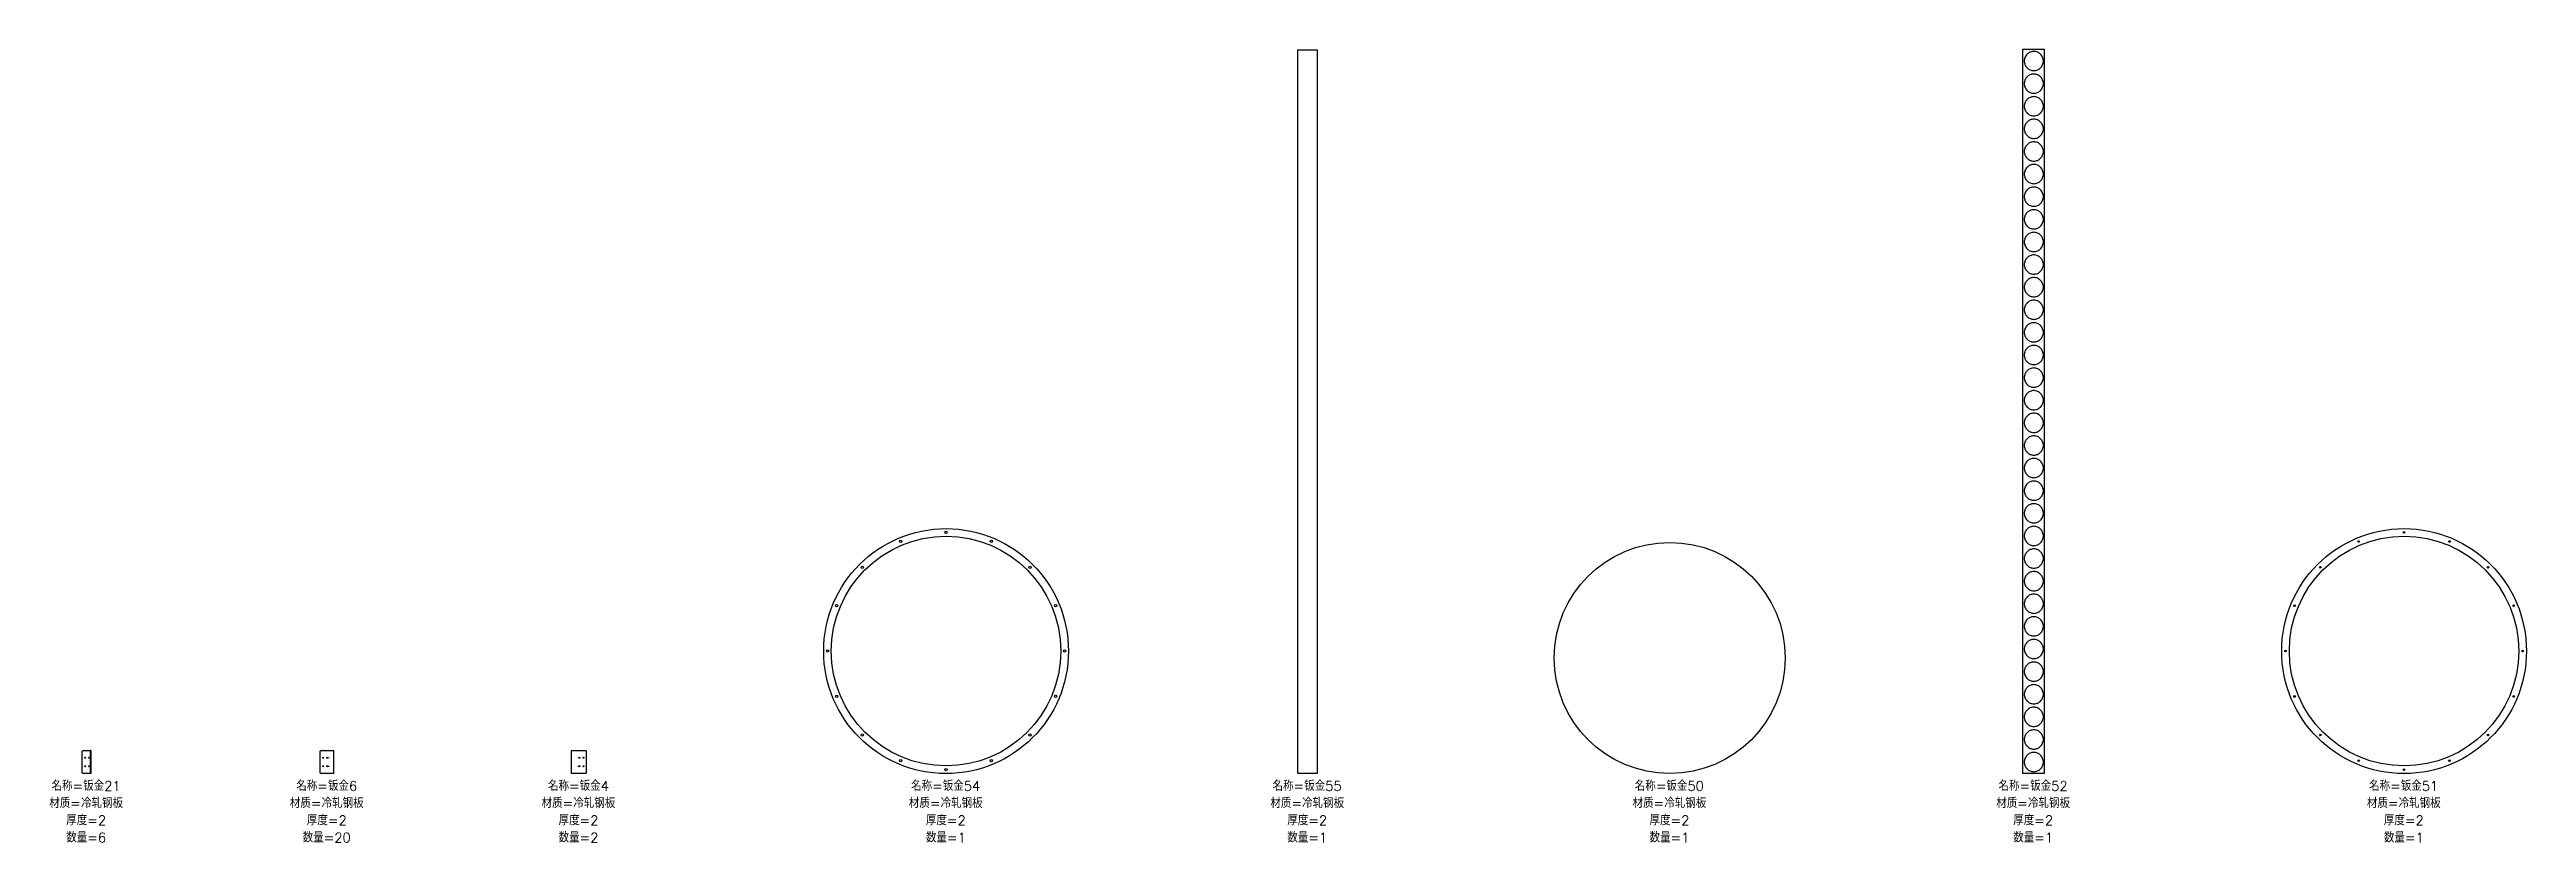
# Model space of a CAD drawing. Header units: millimetres. Extents: x -130 to 49208, y -16180 to 520.
# Drawn here: x -97 to 6379, y -8180 to -6108 of the extents above; entities that cross this region are included whole.
import ezdxf

# ---------------------------------------------------------------- set-up
doc = ezdxf.new("R2010")
doc.units = ezdxf.units.MM
doc.layers.add('防拉孔线', color=30, linetype='Continuous')
doc.layers.add('零件信息', color=131, linetype='Continuous')
doc.styles.add('SLDTEXTSTYLE1', font='txt.shx', dxfattribs={"bigfont": 'bigfont'})

msp = doc.modelspace()

# ---------------------------------------------------------------- texts
at = {"layer": '零件信息', "char_height": 25, "attachment_point": 2, "style": 'SLDTEXTSTYLE1'}
for s, insert in [('名称=钣金21', (-1.1, -8020)), ('名称=钣金6', (628.2, -8020)), ('名称=钣金4', (1286.3, -8020)), ('名称=钣金54', (2246.4, -8020)), ('名称=钣金55', (3191.4, -8020)), ('名称=钣金50', (4138.4, -8020)), ('名称=钣金52', (5089.4, -8020)), ('名称=钣金51', (6058.4, -8020)), ('材质=冷轧钢板', (-0.8, -8065)), ('材质=冷轧钢板', (628.2, -8065)), ('材质=冷轧钢板', (1286.3, -8065)), ('材质=冷轧钢板', (2246.6, -8065)), ('材质=冷轧钢板', (3191.7, -8065)), ('材质=冷轧钢板', (4138.7, -8065)), ('材质=冷轧钢板', (5089.7, -8065)), ('材质=冷轧钢板', (6058.7, -8065)), ('厚度=2', (-0.7, -8110)), ('数量=6', (-0.7, -8155)), ('数量=20', (628.1, -8155)), ('厚度=2', (628.4, -8110)), ('厚度=2', (1286.5, -8110)), ('数量=2', (1286.5, -8155)), ('厚度=2', (2246.8, -8110)), ('数量=1', (2246.8, -8155)), ('厚度=2', (3191.8, -8110)), ('数量=1', (3191.8, -8155)), ('厚度=2', (4138.8, -8110)), ('数量=1', (4138.8, -8155)), ('厚度=2', (5089.8, -8110)), ('数量=1', (5089.8, -8155)), ('厚度=2', (6058.8, -8110)), ('数量=1', (6058.8, -8155))]:
    msp.add_mtext(s, dxfattribs=dict(at, insert=insert))

# ---------------------------------------------------------------- linework, layer by layer
at = {"color": 7, "linetype": 'Continuous', "lineweight": 25}
for p, q in [((3167.5, -6108.9), (3217.5, -6108.9)), ((3167.5, -8000), (3167.5, -6108.9)), ((3217.5, -6108.9), (3217.5, -8000)), ((5061.5, -6108), (5061.5, -7999.2)), ((5119.5, -6108), (5061.5, -6108)), ((5119.5, -7999.2), (5119.5, -6108)), ((-11.2, -7998), (-11.2, -7942)), ((-9.2, -7940), (9.8, -7940)), ((9.8, -7940), (9.8, -8000)), ((11.3, -7940), (9.8, -7940)), ((11.3, -7940), (11.3, -8000)), ((611.3, -7998), (611.3, -7942)), ((613.3, -7940), (646.9, -7940)), ((646.9, -8000), (646.9, -7940)), ((1266.9, -7940), (1305.5, -7940)), ((1266.9, -7940), (1266.9, -8000)), ((1307.5, -7998), (1307.5, -7942)), ((9.8, -8000), (-9.2, -8000)), ((11.3, -8000), (9.8, -8000)), ((646.9, -8000), (613.3, -8000)), ((1305.5, -8000), (1266.9, -8000)), ((3217.5, -8000), (3167.5, -8000)), ((5061.5, -7999.2), (5119.5, -7999.2))]:
    msp.add_line(p, q, dxfattribs=at)
for centre, radius in [((2247.5, -7680), 320), ((2247.5, -7680), 300), ((2247.5, -7370), 3.05), ((6059.5, -7680), 320), ((6059.5, -7680), 300), ((6059.5, -7370), 2.1), ((2128.8, -7393.6), 3.05), ((2366.1, -7393.6), 3.05), ((4139.5, -7698), 302), ((5940.8, -7393.6), 2.1), ((6178.1, -7393.6), 2.1), ((2028.3, -7460.8), 3.05), ((2466.7, -7460.8), 3.05), ((5840.3, -7460.8), 2.1), ((6278.7, -7460.8), 2.1), ((1961.1, -7561.4), 3.05), ((2533.9, -7561.4), 3.05), ((5773.1, -7561.4), 2.1), ((6345.9, -7561.4), 2.1), ((1937.5, -7680), 3.05), ((2557.5, -7680), 3.05), ((5749.5, -7680), 2.1), ((6369.5, -7680), 2.1), ((1961.1, -7798.6), 3.05), ((2533.9, -7798.6), 3.05), ((5773.1, -7798.6), 2.1), ((6345.9, -7798.6), 2.1), ((2028.3, -7899.2), 3.05), ((2466.7, -7899.2), 3.05), ((5840.3, -7899.2), 2.1), ((6278.7, -7899.2), 2.1), ((-3.2, -7958.9), 1.25), ((7.1, -7958.9), 1.25), ((619.3, -7958.9), 1.25), ((629.6, -7958.9), 1.25), ((1289.2, -7958.9), 1.25), ((1299.5, -7958.9), 1.25), ((2128.8, -7966.4), 3.05), ((2366.1, -7966.4), 3.05), ((5940.8, -7966.4), 2.1), ((6178.1, -7966.4), 2.1), ((-3.2, -7981.1), 1.25), ((7.1, -7981.1), 1.25), ((619.3, -7981.1), 1.25), ((629.6, -7981.1), 1.25), ((1289.2, -7981.1), 1.25), ((1299.5, -7981.1), 1.25), ((2247.5, -7990), 3.05), ((6059.5, -7990), 2.1)]:
    msp.add_circle(centre, radius, dxfattribs=at)
for centre, start, end in [((-9.2, -7942), 90, 180), ((613.3, -7942), 90, 180), ((1305.5, -7942), 0, 90), ((-9.2, -7998), 180, 270), ((613.3, -7998), 180, 270), ((1305.5, -7998), 270, 0)]:
    msp.add_arc(centre, 2, start, end, dxfattribs=at)
for points, knots in [([(5091.5, -6112.8), (5093.1, -6112.8), (5096.4, -6113.2), (5101.1, -6114.6), (5105.5, -6116.9), (5109.3, -6120.1), (5112.4, -6123.9), (5114.7, -6128.3), (5116.2, -6133), (5116.6, -6137.9), (5116.2, -6142.9), (5114.7, -6147.6), (5112.4, -6152), (5109.3, -6155.8), (5105.5, -6158.9), (5101.1, -6161.3), (5096.4, -6162.7), (5091.5, -6163.2), (5086.6, -6162.7), (5081.8, -6161.3), (5077.5, -6158.9), (5073.7, -6155.8), (5070.5, -6152), (5068.2, -6147.6), (5066.8, -6142.9), (5066.3, -6137.9), (5066.8, -6133), (5068.2, -6128.3), (5070.5, -6123.9), (5073.7, -6120.1), (5077.5, -6116.9), (5081.8, -6114.6), (5086.6, -6113.2), (5089.8, -6112.8), (5091.5, -6112.8)], [0, 0, 0, 0, 0.031249, 0.062499, 0.093748, 0.124998, 0.156249, 0.187499, 0.21875, 0.25, 0.281251, 0.312501, 0.343751, 0.375002, 0.406252, 0.437502, 0.468751, 0.5, 0.531249, 0.562499, 0.593748, 0.624998, 0.656249, 0.687499, 0.71875, 0.75, 0.781251, 0.812501, 0.843752, 0.875002, 0.906252, 0.937502, 0.968751, 1, 1, 1, 1]), ([(5091.5, -6171.9), (5093.1, -6171.9), (5096.4, -6172.3), (5101.1, -6173.7), (5105.5, -6176), (5109.3, -6179.2), (5112.4, -6183), (5114.7, -6187.4), (5116.2, -6192.1), (5116.6, -6197), (5116.2, -6202), (5114.7, -6206.7), (5112.4, -6211.1), (5109.3, -6214.9), (5105.5, -6218), (5101.1, -6220.4), (5096.4, -6221.8), (5091.5, -6222.3), (5086.6, -6221.8), (5081.8, -6220.4), (5077.5, -6218), (5073.7, -6214.9), (5070.5, -6211.1), (5068.2, -6206.7), (5066.8, -6202), (5066.3, -6197), (5066.8, -6192.1), (5068.2, -6187.4), (5070.5, -6183), (5073.7, -6179.2), (5077.5, -6176), (5081.8, -6173.7), (5086.6, -6172.3), (5089.8, -6171.9), (5091.5, -6171.9)], [0, 0, 0, 0, 0.031249, 0.062499, 0.093748, 0.124998, 0.156249, 0.187499, 0.21875, 0.25, 0.281251, 0.312501, 0.343751, 0.375002, 0.406252, 0.437502, 0.468751, 0.5, 0.531249, 0.562499, 0.593748, 0.624998, 0.656249, 0.687499, 0.71875, 0.75, 0.781251, 0.812501, 0.843752, 0.875002, 0.906252, 0.937502, 0.968751, 1, 1, 1, 1]), ([(5091.5, -6231), (5093.1, -6231), (5096.4, -6231.4), (5101.1, -6232.8), (5105.5, -6235.1), (5109.3, -6238.3), (5112.4, -6242.1), (5114.7, -6246.5), (5116.2, -6251.2), (5116.6, -6256.1), (5116.2, -6261.1), (5114.7, -6265.8), (5112.4, -6270.2), (5109.3, -6274), (5105.5, -6277.1), (5101.1, -6279.5), (5096.4, -6280.9), (5091.5, -6281.4), (5086.6, -6280.9), (5081.8, -6279.5), (5077.5, -6277.1), (5073.7, -6274), (5070.5, -6270.2), (5068.2, -6265.8), (5066.8, -6261.1), (5066.3, -6256.1), (5066.8, -6251.2), (5068.2, -6246.5), (5070.5, -6242.1), (5073.7, -6238.3), (5077.5, -6235.1), (5081.8, -6232.8), (5086.6, -6231.4), (5089.8, -6231), (5091.5, -6231)], [0, 0, 0, 0, 0.031249, 0.062499, 0.093748, 0.124998, 0.156249, 0.187499, 0.21875, 0.25, 0.281251, 0.312501, 0.343751, 0.375002, 0.406252, 0.437502, 0.468751, 0.5, 0.531249, 0.562499, 0.593748, 0.624998, 0.656249, 0.687499, 0.71875, 0.75, 0.781251, 0.812501, 0.843752, 0.875002, 0.906252, 0.937502, 0.968751, 1, 1, 1, 1]), ([(5091.5, -6290.1), (5093.1, -6290.1), (5096.4, -6290.5), (5101.1, -6291.9), (5105.5, -6294.2), (5109.3, -6297.4), (5112.4, -6301.2), (5114.7, -6305.6), (5116.2, -6310.3), (5116.6, -6315.2), (5116.2, -6320.2), (5114.7, -6324.9), (5112.4, -6329.3), (5109.3, -6333.1), (5105.5, -6336.2), (5101.1, -6338.6), (5096.4, -6340), (5091.5, -6340.5), (5086.6, -6340), (5081.8, -6338.6), (5077.5, -6336.2), (5073.7, -6333.1), (5070.5, -6329.3), (5068.2, -6324.9), (5066.8, -6320.2), (5066.3, -6315.2), (5066.8, -6310.3), (5068.2, -6305.6), (5070.5, -6301.2), (5073.7, -6297.4), (5077.5, -6294.2), (5081.8, -6291.9), (5086.6, -6290.5), (5089.8, -6290.1), (5091.5, -6290.1)], [0, 0, 0, 0, 0.031249, 0.062499, 0.093748, 0.124998, 0.156249, 0.187499, 0.21875, 0.25, 0.281251, 0.312501, 0.343751, 0.375002, 0.406252, 0.437502, 0.468751, 0.5, 0.531249, 0.562499, 0.593748, 0.624998, 0.656249, 0.687499, 0.71875, 0.75, 0.781251, 0.812501, 0.843752, 0.875002, 0.906252, 0.937502, 0.968751, 1, 1, 1, 1]), ([(5091.5, -6349.2), (5093.1, -6349.2), (5096.4, -6349.6), (5101.1, -6351), (5105.5, -6353.3), (5109.3, -6356.5), (5112.4, -6360.3), (5114.7, -6364.7), (5116.2, -6369.4), (5116.6, -6374.3), (5116.2, -6379.3), (5114.7, -6384), (5112.4, -6388.4), (5109.3, -6392.2), (5105.5, -6395.3), (5101.1, -6397.7), (5096.4, -6399.1), (5091.5, -6399.6), (5086.6, -6399.1), (5081.8, -6397.7), (5077.5, -6395.3), (5073.7, -6392.2), (5070.5, -6388.4), (5068.2, -6384), (5066.8, -6379.3), (5066.3, -6374.3), (5066.8, -6369.4), (5068.2, -6364.7), (5070.5, -6360.3), (5073.7, -6356.5), (5077.5, -6353.3), (5081.8, -6351), (5086.6, -6349.6), (5089.8, -6349.2), (5091.5, -6349.2)], [0, 0, 0, 0, 0.031249, 0.062499, 0.093748, 0.124998, 0.156249, 0.187499, 0.21875, 0.25, 0.281251, 0.312501, 0.343751, 0.375002, 0.406252, 0.437502, 0.468751, 0.5, 0.531249, 0.562499, 0.593748, 0.624998, 0.656249, 0.687499, 0.71875, 0.75, 0.781251, 0.812501, 0.843752, 0.875002, 0.906252, 0.937502, 0.968751, 1, 1, 1, 1]), ([(5091.5, -6408.3), (5093.1, -6408.3), (5096.4, -6408.7), (5101.1, -6410.1), (5105.5, -6412.5), (5109.3, -6415.6), (5112.4, -6419.4), (5114.7, -6423.8), (5116.2, -6428.5), (5116.6, -6433.4), (5116.2, -6438.4), (5114.7, -6443.1), (5112.4, -6447.5), (5109.3, -6451.3), (5105.5, -6454.4), (5101.1, -6456.8), (5096.4, -6458.2), (5091.5, -6458.7), (5086.6, -6458.2), (5081.8, -6456.8), (5077.5, -6454.4), (5073.7, -6451.3), (5070.5, -6447.5), (5068.2, -6443.1), (5066.8, -6438.4), (5066.3, -6433.4), (5066.8, -6428.5), (5068.2, -6423.8), (5070.5, -6419.4), (5073.7, -6415.6), (5077.5, -6412.5), (5081.8, -6410.1), (5086.6, -6408.7), (5089.8, -6408.3), (5091.5, -6408.3)], [0, 0, 0, 0, 0.031249, 0.062499, 0.093748, 0.124998, 0.156249, 0.187499, 0.21875, 0.25, 0.281251, 0.312501, 0.343751, 0.375002, 0.406252, 0.437502, 0.468751, 0.5, 0.531249, 0.562499, 0.593748, 0.624998, 0.656249, 0.687499, 0.71875, 0.75, 0.781251, 0.812501, 0.843752, 0.875002, 0.906252, 0.937502, 0.968751, 1, 1, 1, 1]), ([(5091.5, -6467.4), (5093.1, -6467.4), (5096.4, -6467.8), (5101.1, -6469.2), (5105.5, -6471.6), (5109.3, -6474.7), (5112.4, -6478.5), (5114.7, -6482.9), (5116.2, -6487.6), (5116.6, -6492.5), (5116.2, -6497.5), (5114.7, -6502.2), (5112.4, -6506.6), (5109.3, -6510.4), (5105.5, -6513.5), (5101.1, -6515.9), (5096.4, -6517.3), (5091.5, -6517.8), (5086.6, -6517.3), (5081.8, -6515.9), (5077.5, -6513.5), (5073.7, -6510.4), (5070.5, -6506.6), (5068.2, -6502.2), (5066.8, -6497.5), (5066.3, -6492.5), (5066.8, -6487.6), (5068.2, -6482.9), (5070.5, -6478.5), (5073.7, -6474.7), (5077.5, -6471.6), (5081.8, -6469.2), (5086.6, -6467.8), (5089.8, -6467.4), (5091.5, -6467.4)], [0, 0, 0, 0, 0.031249, 0.062499, 0.093748, 0.124998, 0.156249, 0.187499, 0.21875, 0.25, 0.281251, 0.312501, 0.343751, 0.375002, 0.406252, 0.437502, 0.468751, 0.5, 0.531249, 0.562499, 0.593748, 0.624998, 0.656249, 0.687499, 0.71875, 0.75, 0.781251, 0.812501, 0.843752, 0.875002, 0.906252, 0.937502, 0.968751, 1, 1, 1, 1]), ([(5091.5, -6526.5), (5093.1, -6526.5), (5096.4, -6526.9), (5101.1, -6528.3), (5105.5, -6530.7), (5109.3, -6533.8), (5112.4, -6537.6), (5114.7, -6542), (5116.2, -6546.7), (5116.6, -6551.6), (5116.2, -6556.6), (5114.7, -6561.3), (5112.4, -6565.7), (5109.3, -6569.5), (5105.5, -6572.6), (5101.1, -6575), (5096.4, -6576.4), (5091.5, -6576.9), (5086.6, -6576.4), (5081.8, -6575), (5077.5, -6572.6), (5073.7, -6569.5), (5070.5, -6565.7), (5068.2, -6561.3), (5066.8, -6556.6), (5066.3, -6551.6), (5066.8, -6546.7), (5068.2, -6542), (5070.5, -6537.6), (5073.7, -6533.8), (5077.5, -6530.7), (5081.8, -6528.3), (5086.6, -6526.9), (5089.8, -6526.5), (5091.5, -6526.5)], [0, 0, 0, 0, 0.031249, 0.062499, 0.093748, 0.124998, 0.156249, 0.187499, 0.21875, 0.25, 0.281251, 0.312501, 0.343751, 0.375002, 0.406252, 0.437502, 0.468751, 0.5, 0.531249, 0.562499, 0.593748, 0.624998, 0.656249, 0.687499, 0.71875, 0.75, 0.781251, 0.812501, 0.843752, 0.875002, 0.906252, 0.937502, 0.968751, 1, 1, 1, 1]), ([(5091.5, -6585.6), (5093.1, -6585.6), (5096.4, -6586), (5101.1, -6587.4), (5105.5, -6589.8), (5109.3, -6592.9), (5112.4, -6596.7), (5114.7, -6601.1), (5116.2, -6605.8), (5116.6, -6610.7), (5116.2, -6615.7), (5114.7, -6620.4), (5112.4, -6624.8), (5109.3, -6628.6), (5105.5, -6631.7), (5101.1, -6634.1), (5096.4, -6635.5), (5091.5, -6636), (5086.6, -6635.5), (5081.8, -6634.1), (5077.5, -6631.7), (5073.7, -6628.6), (5070.5, -6624.8), (5068.2, -6620.4), (5066.8, -6615.7), (5066.3, -6610.7), (5066.8, -6605.8), (5068.2, -6601.1), (5070.5, -6596.7), (5073.7, -6592.9), (5077.5, -6589.8), (5081.8, -6587.4), (5086.6, -6586), (5089.8, -6585.6), (5091.5, -6585.6)], [0, 0, 0, 0, 0.031249, 0.062499, 0.093748, 0.124998, 0.156249, 0.187499, 0.21875, 0.25, 0.281251, 0.312501, 0.343751, 0.375002, 0.406252, 0.437502, 0.468751, 0.5, 0.531249, 0.562499, 0.593748, 0.624998, 0.656249, 0.687499, 0.71875, 0.75, 0.781251, 0.812501, 0.843752, 0.875002, 0.906252, 0.937502, 0.968751, 1, 1, 1, 1]), ([(5091.5, -6644.7), (5093.1, -6644.7), (5096.4, -6645.1), (5101.1, -6646.5), (5105.5, -6648.9), (5109.3, -6652), (5112.4, -6655.8), (5114.7, -6660.2), (5116.2, -6664.9), (5116.6, -6669.9), (5116.2, -6674.8), (5114.7, -6679.5), (5112.4, -6683.9), (5109.3, -6687.7), (5105.5, -6690.8), (5101.1, -6693.2), (5096.4, -6694.6), (5091.5, -6695.1), (5086.6, -6694.6), (5081.8, -6693.2), (5077.5, -6690.8), (5073.7, -6687.7), (5070.5, -6683.9), (5068.2, -6679.5), (5066.8, -6674.8), (5066.3, -6669.9), (5066.8, -6664.9), (5068.2, -6660.2), (5070.5, -6655.8), (5073.7, -6652), (5077.5, -6648.9), (5081.8, -6646.5), (5086.6, -6645.1), (5089.8, -6644.7), (5091.5, -6644.7)], [0, 0, 0, 0, 0.031249, 0.062499, 0.093748, 0.124998, 0.156249, 0.187499, 0.21875, 0.25, 0.281251, 0.312501, 0.343751, 0.375002, 0.406252, 0.437502, 0.468751, 0.5, 0.531249, 0.562499, 0.593748, 0.624998, 0.656249, 0.687499, 0.71875, 0.75, 0.781251, 0.812501, 0.843752, 0.875002, 0.906252, 0.937502, 0.968751, 1, 1, 1, 1]), ([(5091.5, -6703.8), (5093.1, -6703.8), (5096.4, -6704.2), (5101.1, -6705.6), (5105.5, -6708), (5109.3, -6711.1), (5112.4, -6714.9), (5114.7, -6719.3), (5116.2, -6724), (5116.6, -6729), (5116.2, -6733.9), (5114.7, -6738.6), (5112.4, -6743), (5109.3, -6746.8), (5105.5, -6749.9), (5101.1, -6752.3), (5096.4, -6753.7), (5091.5, -6754.2), (5086.6, -6753.7), (5081.8, -6752.3), (5077.5, -6749.9), (5073.7, -6746.8), (5070.5, -6743), (5068.2, -6738.6), (5066.8, -6733.9), (5066.3, -6729), (5066.8, -6724), (5068.2, -6719.3), (5070.5, -6714.9), (5073.7, -6711.1), (5077.5, -6708), (5081.8, -6705.6), (5086.6, -6704.2), (5089.8, -6703.8), (5091.5, -6703.8)], [0, 0, 0, 0, 0.031249, 0.062499, 0.093748, 0.124998, 0.156249, 0.187499, 0.21875, 0.25, 0.281251, 0.312501, 0.343751, 0.375002, 0.406252, 0.437502, 0.468751, 0.5, 0.531249, 0.562499, 0.593748, 0.624998, 0.656249, 0.687499, 0.71875, 0.75, 0.781251, 0.812501, 0.843752, 0.875002, 0.906252, 0.937502, 0.968751, 1, 1, 1, 1]), ([(5091.5, -6762.9), (5093.1, -6762.9), (5096.4, -6763.3), (5101.1, -6764.7), (5105.5, -6767.1), (5109.3, -6770.2), (5112.4, -6774), (5114.7, -6778.4), (5116.2, -6783.1), (5116.6, -6788.1), (5116.2, -6793), (5114.7, -6797.7), (5112.4, -6802.1), (5109.3, -6805.9), (5105.5, -6809), (5101.1, -6811.4), (5096.4, -6812.8), (5091.5, -6813.3), (5086.6, -6812.8), (5081.8, -6811.4), (5077.5, -6809), (5073.7, -6805.9), (5070.5, -6802.1), (5068.2, -6797.7), (5066.8, -6793), (5066.3, -6788.1), (5066.8, -6783.1), (5068.2, -6778.4), (5070.5, -6774), (5073.7, -6770.2), (5077.5, -6767.1), (5081.8, -6764.7), (5086.6, -6763.3), (5089.8, -6762.9), (5091.5, -6762.9)], [0, 0, 0, 0, 0.031249, 0.062499, 0.093748, 0.124998, 0.156249, 0.187499, 0.21875, 0.25, 0.281251, 0.312501, 0.343751, 0.375002, 0.406252, 0.437502, 0.468751, 0.5, 0.531249, 0.562499, 0.593748, 0.624998, 0.656249, 0.687499, 0.71875, 0.75, 0.781251, 0.812501, 0.843752, 0.875002, 0.906252, 0.937502, 0.968751, 1, 1, 1, 1]), ([(5091.5, -6822), (5093.1, -6822), (5096.4, -6822.4), (5101.1, -6823.8), (5105.5, -6826.2), (5109.3, -6829.3), (5112.4, -6833.1), (5114.7, -6837.5), (5116.2, -6842.2), (5116.6, -6847.2), (5116.2, -6852.1), (5114.7, -6856.8), (5112.4, -6861.2), (5109.3, -6865), (5105.5, -6868.1), (5101.1, -6870.5), (5096.4, -6871.9), (5091.5, -6872.4), (5086.6, -6871.9), (5081.8, -6870.5), (5077.5, -6868.1), (5073.7, -6865), (5070.5, -6861.2), (5068.2, -6856.8), (5066.8, -6852.1), (5066.3, -6847.2), (5066.8, -6842.2), (5068.2, -6837.5), (5070.5, -6833.1), (5073.7, -6829.3), (5077.5, -6826.2), (5081.8, -6823.8), (5086.6, -6822.4), (5089.8, -6822), (5091.5, -6822)], [0, 0, 0, 0, 0.031249, 0.062499, 0.093748, 0.124998, 0.156249, 0.187499, 0.21875, 0.25, 0.281251, 0.312501, 0.343751, 0.375002, 0.406252, 0.437502, 0.468751, 0.5, 0.531249, 0.562499, 0.593748, 0.624998, 0.656249, 0.687499, 0.71875, 0.75, 0.781251, 0.812501, 0.843752, 0.875002, 0.906252, 0.937502, 0.968751, 1, 1, 1, 1]), ([(5066.5, -6906.3), (5066.5, -6904.6), (5066.8, -6901.3), (5068.2, -6896.6), (5070.5, -6892.2), (5073.7, -6888.4), (5077.5, -6885.3), (5081.8, -6882.9), (5086.6, -6881.5), (5091.5, -6881), (5096.4, -6881.5), (5101.1, -6882.9), (5105.5, -6885.3), (5109.3, -6888.4), (5112.4, -6892.2), (5114.7, -6896.6), (5116.2, -6901.3), (5116.6, -6906.3), (5116.2, -6911.2), (5114.7, -6915.9), (5112.4, -6920.3), (5109.3, -6924.1), (5105.5, -6927.3), (5101.1, -6929.6), (5096.4, -6931), (5091.5, -6931.5), (5086.6, -6931), (5081.8, -6929.6), (5077.5, -6927.3), (5073.7, -6924.1), (5070.5, -6920.3), (5068.2, -6915.9), (5066.8, -6911.2), (5066.5, -6907.9), (5066.5, -6906.3)], [0, 0, 0, 0, 0.03125, 0.062501, 0.093751, 0.125002, 0.156252, 0.187501, 0.218751, 0.25, 0.281249, 0.312498, 0.343748, 0.374998, 0.406249, 0.437499, 0.46875, 0.5, 0.53125, 0.562501, 0.593751, 0.625002, 0.656252, 0.687501, 0.718751, 0.75, 0.781249, 0.812498, 0.843748, 0.874998, 0.906249, 0.937499, 0.96875, 1, 1, 1, 1]), ([(5091.5, -6940.2), (5093.1, -6940.2), (5096.4, -6940.6), (5101.1, -6942), (5105.5, -6944.4), (5109.3, -6947.5), (5112.4, -6951.3), (5114.7, -6955.7), (5116.2, -6960.4), (5116.6, -6965.4), (5116.2, -6970.3), (5114.7, -6975), (5112.4, -6979.4), (5109.3, -6983.2), (5105.5, -6986.4), (5101.1, -6988.7), (5096.4, -6990.1), (5091.5, -6990.6), (5086.6, -6990.1), (5081.8, -6988.7), (5077.5, -6986.4), (5073.7, -6983.2), (5070.5, -6979.4), (5068.2, -6975), (5066.8, -6970.3), (5066.3, -6965.4), (5066.8, -6960.4), (5068.2, -6955.7), (5070.5, -6951.3), (5073.7, -6947.5), (5077.5, -6944.4), (5081.8, -6942), (5086.6, -6940.6), (5089.8, -6940.2), (5091.5, -6940.2)], [0, 0, 0, 0, 0.031249, 0.062499, 0.093748, 0.124998, 0.156249, 0.187499, 0.21875, 0.25, 0.281251, 0.312501, 0.343751, 0.375002, 0.406252, 0.437502, 0.468751, 0.5, 0.531249, 0.562499, 0.593748, 0.624998, 0.656249, 0.687499, 0.71875, 0.75, 0.781251, 0.812501, 0.843752, 0.875002, 0.906252, 0.937502, 0.968751, 1, 1, 1, 1]), ([(5091.5, -6999.3), (5093.1, -6999.3), (5096.4, -6999.7), (5101.1, -7001.1), (5105.5, -7003.5), (5109.3, -7006.6), (5112.4, -7010.4), (5114.7, -7014.8), (5116.2, -7019.5), (5116.6, -7024.5), (5116.2, -7029.4), (5114.7, -7034.1), (5112.4, -7038.5), (5109.3, -7042.3), (5105.5, -7045.5), (5101.1, -7047.8), (5096.4, -7049.2), (5091.5, -7049.7), (5086.6, -7049.2), (5081.8, -7047.8), (5077.5, -7045.5), (5073.7, -7042.3), (5070.5, -7038.5), (5068.2, -7034.1), (5066.8, -7029.4), (5066.3, -7024.5), (5066.8, -7019.5), (5068.2, -7014.8), (5070.5, -7010.4), (5073.7, -7006.6), (5077.5, -7003.5), (5081.8, -7001.1), (5086.6, -6999.7), (5089.8, -6999.3), (5091.5, -6999.3)], [0, 0, 0, 0, 0.031249, 0.062499, 0.093748, 0.124998, 0.156249, 0.187499, 0.21875, 0.25, 0.281251, 0.312501, 0.343751, 0.375002, 0.406252, 0.437502, 0.468751, 0.5, 0.531249, 0.562499, 0.593748, 0.624998, 0.656249, 0.687499, 0.71875, 0.75, 0.781251, 0.812501, 0.843752, 0.875002, 0.906252, 0.937502, 0.968751, 1, 1, 1, 1]), ([(5091.5, -7058.4), (5093.1, -7058.4), (5096.4, -7058.8), (5101.1, -7060.2), (5105.5, -7062.6), (5109.3, -7065.7), (5112.4, -7069.5), (5114.7, -7073.9), (5116.2, -7078.6), (5116.6, -7083.6), (5116.2, -7088.5), (5114.7, -7093.2), (5112.4, -7097.6), (5109.3, -7101.4), (5105.5, -7104.6), (5101.1, -7106.9), (5096.4, -7108.3), (5091.5, -7108.8), (5086.6, -7108.3), (5081.8, -7106.9), (5077.5, -7104.6), (5073.7, -7101.4), (5070.5, -7097.6), (5068.2, -7093.2), (5066.8, -7088.5), (5066.3, -7083.6), (5066.8, -7078.6), (5068.2, -7073.9), (5070.5, -7069.5), (5073.7, -7065.7), (5077.5, -7062.6), (5081.8, -7060.2), (5086.6, -7058.8), (5089.8, -7058.4), (5091.5, -7058.4)], [0, 0, 0, 0, 0.031249, 0.062499, 0.093748, 0.124998, 0.156249, 0.187499, 0.21875, 0.25, 0.281251, 0.312501, 0.343751, 0.375002, 0.406252, 0.437502, 0.468751, 0.5, 0.531249, 0.562499, 0.593748, 0.624998, 0.656249, 0.687499, 0.71875, 0.75, 0.781251, 0.812501, 0.843752, 0.875002, 0.906252, 0.937502, 0.968751, 1, 1, 1, 1]), ([(5091.5, -7117.5), (5093.1, -7117.5), (5096.4, -7117.9), (5101.1, -7119.3), (5105.5, -7121.7), (5109.3, -7124.8), (5112.4, -7128.6), (5114.7, -7133), (5116.2, -7137.7), (5116.6, -7142.7), (5116.2, -7147.6), (5114.7, -7152.3), (5112.4, -7156.7), (5109.3, -7160.5), (5105.5, -7163.7), (5101.1, -7166), (5096.4, -7167.4), (5091.5, -7167.9), (5086.6, -7167.4), (5081.8, -7166), (5077.5, -7163.7), (5073.7, -7160.5), (5070.5, -7156.7), (5068.2, -7152.3), (5066.8, -7147.6), (5066.3, -7142.7), (5066.8, -7137.7), (5068.2, -7133), (5070.5, -7128.6), (5073.7, -7124.8), (5077.5, -7121.7), (5081.8, -7119.3), (5086.6, -7117.9), (5089.8, -7117.5), (5091.5, -7117.5)], [0, 0, 0, 0, 0.031249, 0.062499, 0.093748, 0.124998, 0.156249, 0.187499, 0.21875, 0.25, 0.281251, 0.312501, 0.343751, 0.375002, 0.406252, 0.437502, 0.468751, 0.5, 0.531249, 0.562499, 0.593748, 0.624998, 0.656249, 0.687499, 0.71875, 0.75, 0.781251, 0.812501, 0.843752, 0.875002, 0.906252, 0.937502, 0.968751, 1, 1, 1, 1]), ([(5091.5, -7176.6), (5093.1, -7176.6), (5096.4, -7177), (5101.1, -7178.4), (5105.5, -7180.8), (5109.3, -7183.9), (5112.4, -7187.7), (5114.7, -7192.1), (5116.2, -7196.8), (5116.6, -7201.8), (5116.2, -7206.7), (5114.7, -7211.4), (5112.4, -7215.8), (5109.3, -7219.6), (5105.5, -7222.8), (5101.1, -7225.1), (5096.4, -7226.5), (5091.5, -7227), (5086.6, -7226.5), (5081.8, -7225.1), (5077.5, -7222.8), (5073.7, -7219.6), (5070.5, -7215.8), (5068.2, -7211.4), (5066.8, -7206.7), (5066.3, -7201.8), (5066.8, -7196.8), (5068.2, -7192.1), (5070.5, -7187.7), (5073.7, -7183.9), (5077.5, -7180.8), (5081.8, -7178.4), (5086.6, -7177), (5089.8, -7176.6), (5091.5, -7176.6)], [0, 0, 0, 0, 0.0312492, 0.0624985, 0.0937482, 0.1249983, 0.1562487, 0.1874992, 0.2187496, 0.2500001, 0.2812506, 0.3125011, 0.3437515, 0.3750018, 0.4062518, 0.4375015, 0.4687508, 0.5, 0.5312492, 0.5624985, 0.5937483, 0.6249984, 0.6562487, 0.6874992, 0.7187497, 0.7500001, 0.7812506, 0.8125011, 0.8437515, 0.8750018, 0.9062518, 0.9375015, 0.9687509, 1, 1, 1, 1]), ([(5091.5, -7235.7), (5093.1, -7235.7), (5096.4, -7236.1), (5101.1, -7237.5), (5105.5, -7239.9), (5109.3, -7243), (5112.4, -7246.8), (5114.7, -7251.2), (5116.2, -7255.9), (5116.6, -7260.9), (5116.2, -7265.8), (5114.7, -7270.5), (5112.4, -7274.9), (5109.3, -7278.7), (5105.5, -7281.9), (5101.1, -7284.2), (5096.4, -7285.6), (5091.5, -7286.1), (5086.6, -7285.6), (5081.8, -7284.2), (5077.5, -7281.9), (5073.7, -7278.7), (5070.5, -7274.9), (5068.2, -7270.5), (5066.8, -7265.8), (5066.3, -7260.9), (5066.8, -7255.9), (5068.2, -7251.2), (5070.5, -7246.8), (5073.7, -7243), (5077.5, -7239.9), (5081.8, -7237.5), (5086.6, -7236.1), (5089.8, -7235.7), (5091.5, -7235.7)], [0, 0, 0, 0, 0.031249, 0.062499, 0.093748, 0.124998, 0.156249, 0.187499, 0.21875, 0.25, 0.281251, 0.312501, 0.343751, 0.375002, 0.406252, 0.437502, 0.468751, 0.5, 0.531249, 0.562499, 0.593748, 0.624998, 0.656249, 0.687499, 0.71875, 0.75, 0.781251, 0.812501, 0.843752, 0.875002, 0.906252, 0.937502, 0.968751, 1, 1, 1, 1]), ([(5091.5, -7294.9), (5093.1, -7294.9), (5096.4, -7295.2), (5101.1, -7296.6), (5105.5, -7299), (5109.3, -7302.1), (5112.4, -7305.9), (5114.7, -7310.3), (5116.2, -7315), (5116.6, -7320), (5116.2, -7324.9), (5114.7, -7329.6), (5112.4, -7334), (5109.3, -7337.8), (5105.5, -7341), (5101.1, -7343.3), (5096.4, -7344.8), (5091.5, -7345.2), (5086.6, -7344.8), (5081.8, -7343.3), (5077.5, -7341), (5073.7, -7337.8), (5070.5, -7334), (5068.2, -7329.6), (5066.8, -7324.9), (5066.3, -7320), (5066.8, -7315), (5068.2, -7310.3), (5070.5, -7305.9), (5073.7, -7302.1), (5077.5, -7299), (5081.8, -7296.6), (5086.6, -7295.2), (5089.8, -7294.9), (5091.5, -7294.9)], [0, 0, 0, 0, 0.0312492, 0.0624985, 0.0937482, 0.1249983, 0.1562487, 0.1874992, 0.2187496, 0.2500001, 0.2812506, 0.3125011, 0.3437515, 0.3750018, 0.4062518, 0.4375015, 0.4687508, 0.5, 0.5312492, 0.5624985, 0.5937483, 0.6249984, 0.6562487, 0.6874992, 0.7187497, 0.7500001, 0.7812506, 0.8125011, 0.8437515, 0.8750018, 0.9062518, 0.9375015, 0.9687509, 1, 1, 1, 1]), ([(5091.5, -7404.2), (5089.8, -7404.2), (5086.6, -7403.9), (5081.8, -7402.4), (5077.5, -7400.1), (5073.7, -7396.9), (5070.5, -7393.1), (5068.2, -7388.7), (5066.8, -7384), (5066.3, -7379.1), (5066.8, -7374.1), (5068.2, -7369.4), (5070.5, -7365), (5073.7, -7361.2), (5077.5, -7358.1), (5081.8, -7355.7), (5086.6, -7354.3), (5091.5, -7353.8), (5096.4, -7354.3), (5101.1, -7355.7), (5105.5, -7358.1), (5109.3, -7361.2), (5112.4, -7365), (5114.7, -7369.4), (5116.2, -7374.1), (5116.6, -7379.1), (5116.2, -7384), (5114.7, -7388.7), (5112.4, -7393.1), (5109.3, -7396.9), (5105.5, -7400.1), (5101.1, -7402.4), (5096.4, -7403.9), (5093.1, -7404.2), (5091.5, -7404.2)], [0, 0, 0, 0, 0.031249, 0.062499, 0.093748, 0.124998, 0.156249, 0.187499, 0.21875, 0.25, 0.281251, 0.312501, 0.343751, 0.375002, 0.406252, 0.437502, 0.468751, 0.5, 0.531249, 0.562499, 0.593748, 0.624998, 0.656249, 0.687499, 0.71875, 0.75, 0.781251, 0.812501, 0.843752, 0.875002, 0.906252, 0.937502, 0.968751, 1, 1, 1, 1]), ([(5091.5, -7413.1), (5093.1, -7413.1), (5096.4, -7413.4), (5101.1, -7414.8), (5105.5, -7417.2), (5109.3, -7420.3), (5112.4, -7424.2), (5114.7, -7428.5), (5116.2, -7433.2), (5116.6, -7438.2), (5116.2, -7443.1), (5114.7, -7447.8), (5112.4, -7452.2), (5109.3, -7456), (5105.5, -7459.2), (5101.1, -7461.5), (5096.4, -7463), (5091.5, -7463.4), (5086.6, -7463), (5081.8, -7461.5), (5077.5, -7459.2), (5073.7, -7456), (5070.5, -7452.2), (5068.2, -7447.8), (5066.8, -7443.1), (5066.3, -7438.2), (5066.8, -7433.2), (5068.2, -7428.5), (5070.5, -7424.2), (5073.7, -7420.3), (5077.5, -7417.2), (5081.8, -7414.8), (5086.6, -7413.4), (5089.8, -7413.1), (5091.5, -7413.1)], [0, 0, 0, 0, 0.031249, 0.062499, 0.093748, 0.124998, 0.156249, 0.187499, 0.21875, 0.25, 0.281251, 0.312501, 0.343751, 0.375002, 0.406252, 0.437502, 0.468751, 0.5, 0.531249, 0.562499, 0.593748, 0.624998, 0.656249, 0.687499, 0.71875, 0.75, 0.781251, 0.812501, 0.843752, 0.875002, 0.906252, 0.937502, 0.968751, 1, 1, 1, 1]), ([(5091.5, -7472.2), (5093.1, -7472.2), (5096.4, -7472.5), (5101.1, -7473.9), (5105.5, -7476.3), (5109.3, -7479.4), (5112.4, -7483.3), (5114.7, -7487.6), (5116.2, -7492.3), (5116.6, -7497.3), (5116.2, -7502.2), (5114.7, -7506.9), (5112.4, -7511.3), (5109.3, -7515.1), (5105.5, -7518.3), (5101.1, -7520.6), (5096.4, -7522.1), (5091.5, -7522.5), (5086.6, -7522.1), (5081.8, -7520.6), (5077.5, -7518.3), (5073.7, -7515.1), (5070.5, -7511.3), (5068.2, -7506.9), (5066.8, -7502.2), (5066.3, -7497.3), (5066.8, -7492.3), (5068.2, -7487.6), (5070.5, -7483.3), (5073.7, -7479.4), (5077.5, -7476.3), (5081.8, -7473.9), (5086.6, -7472.5), (5089.8, -7472.2), (5091.5, -7472.2)], [0, 0, 0, 0, 0.031249, 0.062499, 0.093748, 0.124998, 0.156249, 0.187499, 0.21875, 0.25, 0.281251, 0.312501, 0.343751, 0.375002, 0.406252, 0.437502, 0.468751, 0.5, 0.531249, 0.562499, 0.593748, 0.624998, 0.656249, 0.687499, 0.71875, 0.75, 0.781251, 0.812501, 0.843752, 0.875002, 0.906252, 0.937502, 0.968751, 1, 1, 1, 1]), ([(5091.5, -7531.3), (5093.1, -7531.3), (5096.4, -7531.6), (5101.1, -7533), (5105.5, -7535.4), (5109.3, -7538.5), (5112.4, -7542.4), (5114.7, -7546.7), (5116.2, -7551.4), (5116.6, -7556.4), (5116.2, -7561.3), (5114.7, -7566), (5112.4, -7570.4), (5109.3, -7574.2), (5105.5, -7577.4), (5101.1, -7579.7), (5096.4, -7581.2), (5091.5, -7581.6), (5086.6, -7581.2), (5081.8, -7579.7), (5077.5, -7577.4), (5073.7, -7574.2), (5070.5, -7570.4), (5068.2, -7566), (5066.8, -7561.3), (5066.3, -7556.4), (5066.8, -7551.4), (5068.2, -7546.7), (5070.5, -7542.4), (5073.7, -7538.5), (5077.5, -7535.4), (5081.8, -7533), (5086.6, -7531.6), (5089.8, -7531.3), (5091.5, -7531.3)], [0, 0, 0, 0, 0.031249, 0.062499, 0.093748, 0.124998, 0.156249, 0.187499, 0.21875, 0.25, 0.281251, 0.312501, 0.343751, 0.375002, 0.406252, 0.437502, 0.468751, 0.5, 0.531249, 0.562499, 0.593748, 0.624998, 0.656249, 0.687499, 0.71875, 0.75, 0.781251, 0.812501, 0.843752, 0.875002, 0.906252, 0.937502, 0.968751, 1, 1, 1, 1]), ([(5091.5, -7590.4), (5093.1, -7590.4), (5096.4, -7590.7), (5101.1, -7592.1), (5105.5, -7594.5), (5109.3, -7597.6), (5112.4, -7601.5), (5114.7, -7605.8), (5116.2, -7610.6), (5116.6, -7615.5), (5116.2, -7620.4), (5114.7, -7625.1), (5112.4, -7629.5), (5109.3, -7633.3), (5105.5, -7636.5), (5101.1, -7638.8), (5096.4, -7640.3), (5091.5, -7640.7), (5086.6, -7640.3), (5081.8, -7638.8), (5077.5, -7636.5), (5073.7, -7633.3), (5070.5, -7629.5), (5068.2, -7625.1), (5066.8, -7620.4), (5066.3, -7615.5), (5066.8, -7610.6), (5068.2, -7605.8), (5070.5, -7601.5), (5073.7, -7597.6), (5077.5, -7594.5), (5081.8, -7592.1), (5086.6, -7590.7), (5089.8, -7590.4), (5091.5, -7590.4)], [0, 0, 0, 0, 0.031249, 0.062499, 0.093748, 0.124998, 0.156249, 0.187499, 0.21875, 0.25, 0.281251, 0.312501, 0.343751, 0.375002, 0.406252, 0.437502, 0.468751, 0.5, 0.531249, 0.562499, 0.593748, 0.624998, 0.656249, 0.687499, 0.71875, 0.75, 0.781251, 0.812501, 0.843752, 0.875002, 0.906252, 0.937502, 0.968751, 1, 1, 1, 1]), ([(5091.5, -7649.5), (5093.1, -7649.5), (5096.4, -7649.8), (5101.1, -7651.2), (5105.5, -7653.6), (5109.3, -7656.7), (5112.4, -7660.6), (5114.7, -7664.9), (5116.2, -7669.7), (5116.6, -7674.6), (5116.2, -7679.5), (5114.7, -7684.2), (5112.4, -7688.6), (5109.3, -7692.4), (5105.5, -7695.6), (5101.1, -7697.9), (5096.4, -7699.4), (5091.5, -7699.8), (5086.6, -7699.4), (5081.8, -7697.9), (5077.5, -7695.6), (5073.7, -7692.4), (5070.5, -7688.6), (5068.2, -7684.2), (5066.8, -7679.5), (5066.3, -7674.6), (5066.8, -7669.7), (5068.2, -7664.9), (5070.5, -7660.6), (5073.7, -7656.7), (5077.5, -7653.6), (5081.8, -7651.2), (5086.6, -7649.8), (5089.8, -7649.5), (5091.5, -7649.5)], [0, 0, 0, 0, 0.031249, 0.062499, 0.093748, 0.124998, 0.156249, 0.187499, 0.21875, 0.25, 0.281251, 0.312501, 0.343751, 0.375002, 0.406252, 0.437502, 0.468751, 0.5, 0.531249, 0.562499, 0.593748, 0.624998, 0.656249, 0.687499, 0.71875, 0.75, 0.781251, 0.812501, 0.843752, 0.875002, 0.906252, 0.937502, 0.968751, 1, 1, 1, 1]), ([(5091.5, -7708.6), (5093.1, -7708.6), (5096.4, -7708.9), (5101.1, -7710.3), (5105.5, -7712.7), (5109.3, -7715.8), (5112.4, -7719.7), (5114.7, -7724), (5116.2, -7728.8), (5116.6, -7733.7), (5116.2, -7738.6), (5114.7, -7743.3), (5112.4, -7747.7), (5109.3, -7751.5), (5105.5, -7754.7), (5101.1, -7757), (5096.4, -7758.5), (5091.5, -7758.9), (5086.6, -7758.5), (5081.8, -7757), (5077.5, -7754.7), (5073.7, -7751.5), (5070.5, -7747.7), (5068.2, -7743.3), (5066.8, -7738.6), (5066.3, -7733.7), (5066.8, -7728.8), (5068.2, -7724), (5070.5, -7719.7), (5073.7, -7715.8), (5077.5, -7712.7), (5081.8, -7710.3), (5086.6, -7708.9), (5089.8, -7708.6), (5091.5, -7708.6)], [0, 0, 0, 0, 0.031249, 0.062499, 0.093748, 0.124998, 0.156249, 0.187499, 0.21875, 0.25, 0.281251, 0.312501, 0.343751, 0.375002, 0.406252, 0.437502, 0.468751, 0.5, 0.531249, 0.562499, 0.593748, 0.624998, 0.656249, 0.687499, 0.71875, 0.75, 0.781251, 0.812501, 0.843752, 0.875002, 0.906252, 0.937502, 0.968751, 1, 1, 1, 1]), ([(5091.5, -7767.7), (5093.1, -7767.7), (5096.4, -7768), (5101.1, -7769.4), (5105.5, -7771.8), (5109.3, -7774.9), (5112.4, -7778.8), (5114.7, -7783.1), (5116.2, -7787.9), (5116.6, -7792.8), (5116.2, -7797.7), (5114.7, -7802.4), (5112.4, -7806.8), (5109.3, -7810.6), (5105.5, -7813.8), (5101.1, -7816.1), (5096.4, -7817.6), (5091.5, -7818), (5086.6, -7817.6), (5081.8, -7816.1), (5077.5, -7813.8), (5073.7, -7810.6), (5070.5, -7806.8), (5068.2, -7802.4), (5066.8, -7797.7), (5066.3, -7792.8), (5066.8, -7787.9), (5068.2, -7783.1), (5070.5, -7778.8), (5073.7, -7774.9), (5077.5, -7771.8), (5081.8, -7769.4), (5086.6, -7768), (5089.8, -7767.7), (5091.5, -7767.7)], [0, 0, 0, 0, 0.031249, 0.062499, 0.093748, 0.124998, 0.156249, 0.187499, 0.21875, 0.25, 0.281251, 0.312501, 0.343751, 0.375002, 0.406252, 0.437502, 0.468751, 0.5, 0.531249, 0.562499, 0.593748, 0.624998, 0.656249, 0.687499, 0.71875, 0.75, 0.781251, 0.812501, 0.843752, 0.875002, 0.906252, 0.937502, 0.968751, 1, 1, 1, 1]), ([(5116.5, -7851.9), (5116.5, -7853.5), (5116.2, -7856.8), (5114.7, -7861.5), (5112.4, -7865.9), (5109.3, -7869.7), (5105.5, -7872.9), (5101.1, -7875.2), (5096.4, -7876.7), (5091.5, -7877.1), (5086.6, -7876.7), (5081.8, -7875.2), (5077.5, -7872.9), (5073.7, -7869.7), (5070.5, -7865.9), (5068.2, -7861.5), (5066.8, -7856.8), (5066.3, -7851.9), (5066.8, -7847), (5068.2, -7842.2), (5070.5, -7837.9), (5073.7, -7834), (5077.5, -7830.9), (5081.8, -7828.5), (5086.6, -7827.1), (5091.5, -7826.6), (5096.4, -7827.1), (5101.1, -7828.5), (5105.5, -7830.9), (5109.3, -7834), (5112.4, -7837.9), (5114.7, -7842.2), (5116.2, -7847), (5116.5, -7850.2), (5116.5, -7851.9)], [0, 0, 0, 0, 0.03125, 0.062501, 0.093751, 0.125002, 0.156252, 0.187501, 0.218751, 0.25, 0.281249, 0.312498, 0.343748, 0.374998, 0.406249, 0.437499, 0.46875, 0.5, 0.53125, 0.562501, 0.593751, 0.625002, 0.656252, 0.687501, 0.718751, 0.75, 0.781249, 0.812498, 0.843748, 0.874998, 0.906249, 0.937499, 0.96875, 1, 1, 1, 1]), ([(5091.5, -7885.9), (5093.1, -7885.9), (5096.4, -7886.2), (5101.1, -7887.6), (5105.5, -7890), (5109.3, -7893.1), (5112.4, -7897), (5114.7, -7901.3), (5116.2, -7906.1), (5116.6, -7911), (5116.2, -7915.9), (5114.7, -7920.6), (5112.4, -7925), (5109.3, -7928.8), (5105.5, -7932), (5101.1, -7934.3), (5096.4, -7935.8), (5091.5, -7936.3), (5086.6, -7935.8), (5081.8, -7934.3), (5077.5, -7932), (5073.7, -7928.8), (5070.5, -7925), (5068.2, -7920.6), (5066.8, -7915.9), (5066.3, -7911), (5066.8, -7906.1), (5068.2, -7901.3), (5070.5, -7897), (5073.7, -7893.1), (5077.5, -7890), (5081.8, -7887.6), (5086.6, -7886.2), (5089.8, -7885.9), (5091.5, -7885.9)], [0, 0, 0, 0, 0.031249, 0.062499, 0.093748, 0.124998, 0.156249, 0.187499, 0.21875, 0.25, 0.281251, 0.312501, 0.343751, 0.375002, 0.406252, 0.437502, 0.468751, 0.5, 0.531249, 0.562499, 0.593748, 0.624998, 0.656249, 0.687499, 0.71875, 0.75, 0.781251, 0.812501, 0.843752, 0.875002, 0.906252, 0.937502, 0.968751, 1, 1, 1, 1]), ([(5091.5, -7945), (5093.1, -7945), (5096.4, -7945.3), (5101.1, -7946.7), (5105.5, -7949.1), (5109.3, -7952.2), (5112.4, -7956.1), (5114.7, -7960.4), (5116.2, -7965.2), (5116.6, -7970.1), (5116.2, -7975), (5114.7, -7979.7), (5112.4, -7984.1), (5109.3, -7987.9), (5105.5, -7991.1), (5101.1, -7993.4), (5096.4, -7994.9), (5091.5, -7995.4), (5086.6, -7994.9), (5081.8, -7993.4), (5077.5, -7991.1), (5073.7, -7987.9), (5070.5, -7984.1), (5068.2, -7979.7), (5066.8, -7975), (5066.3, -7970.1), (5066.8, -7965.2), (5068.2, -7960.4), (5070.5, -7956.1), (5073.7, -7952.2), (5077.5, -7949.1), (5081.8, -7946.7), (5086.6, -7945.3), (5089.8, -7945), (5091.5, -7945)], [0, 0, 0, 0, 0.031249, 0.062499, 0.093748, 0.124998, 0.156249, 0.187499, 0.21875, 0.25, 0.281251, 0.312501, 0.343751, 0.375002, 0.406252, 0.437502, 0.468751, 0.5, 0.531249, 0.562499, 0.593748, 0.624998, 0.656249, 0.687499, 0.71875, 0.75, 0.781251, 0.812501, 0.843752, 0.875002, 0.906252, 0.937502, 0.968751, 1, 1, 1, 1])]:
    msp.add_open_spline(points, degree=3, knots=knots, dxfattribs=at)
at = {"layer": '防拉孔线'}
for p, q in [((633.6, -7960), (633.6, -7957.8)), ((1285.2, -7957.8), (1285.2, -7960)), ((633.6, -7982.2), (633.6, -7980)), ((1285.2, -7980), (1285.2, -7982.2))]:
    msp.add_line(p, q, dxfattribs=at)

msp.set_redraw_order([(e.dxf.handle, doc.entitydb.next_handle()) for e in msp.query("TEXT MTEXT ATTDEF DIMENSION ARC_DIMENSION")])  # texts and dimensions are drawn at this point

doc.saveas('drawing.dxf')
